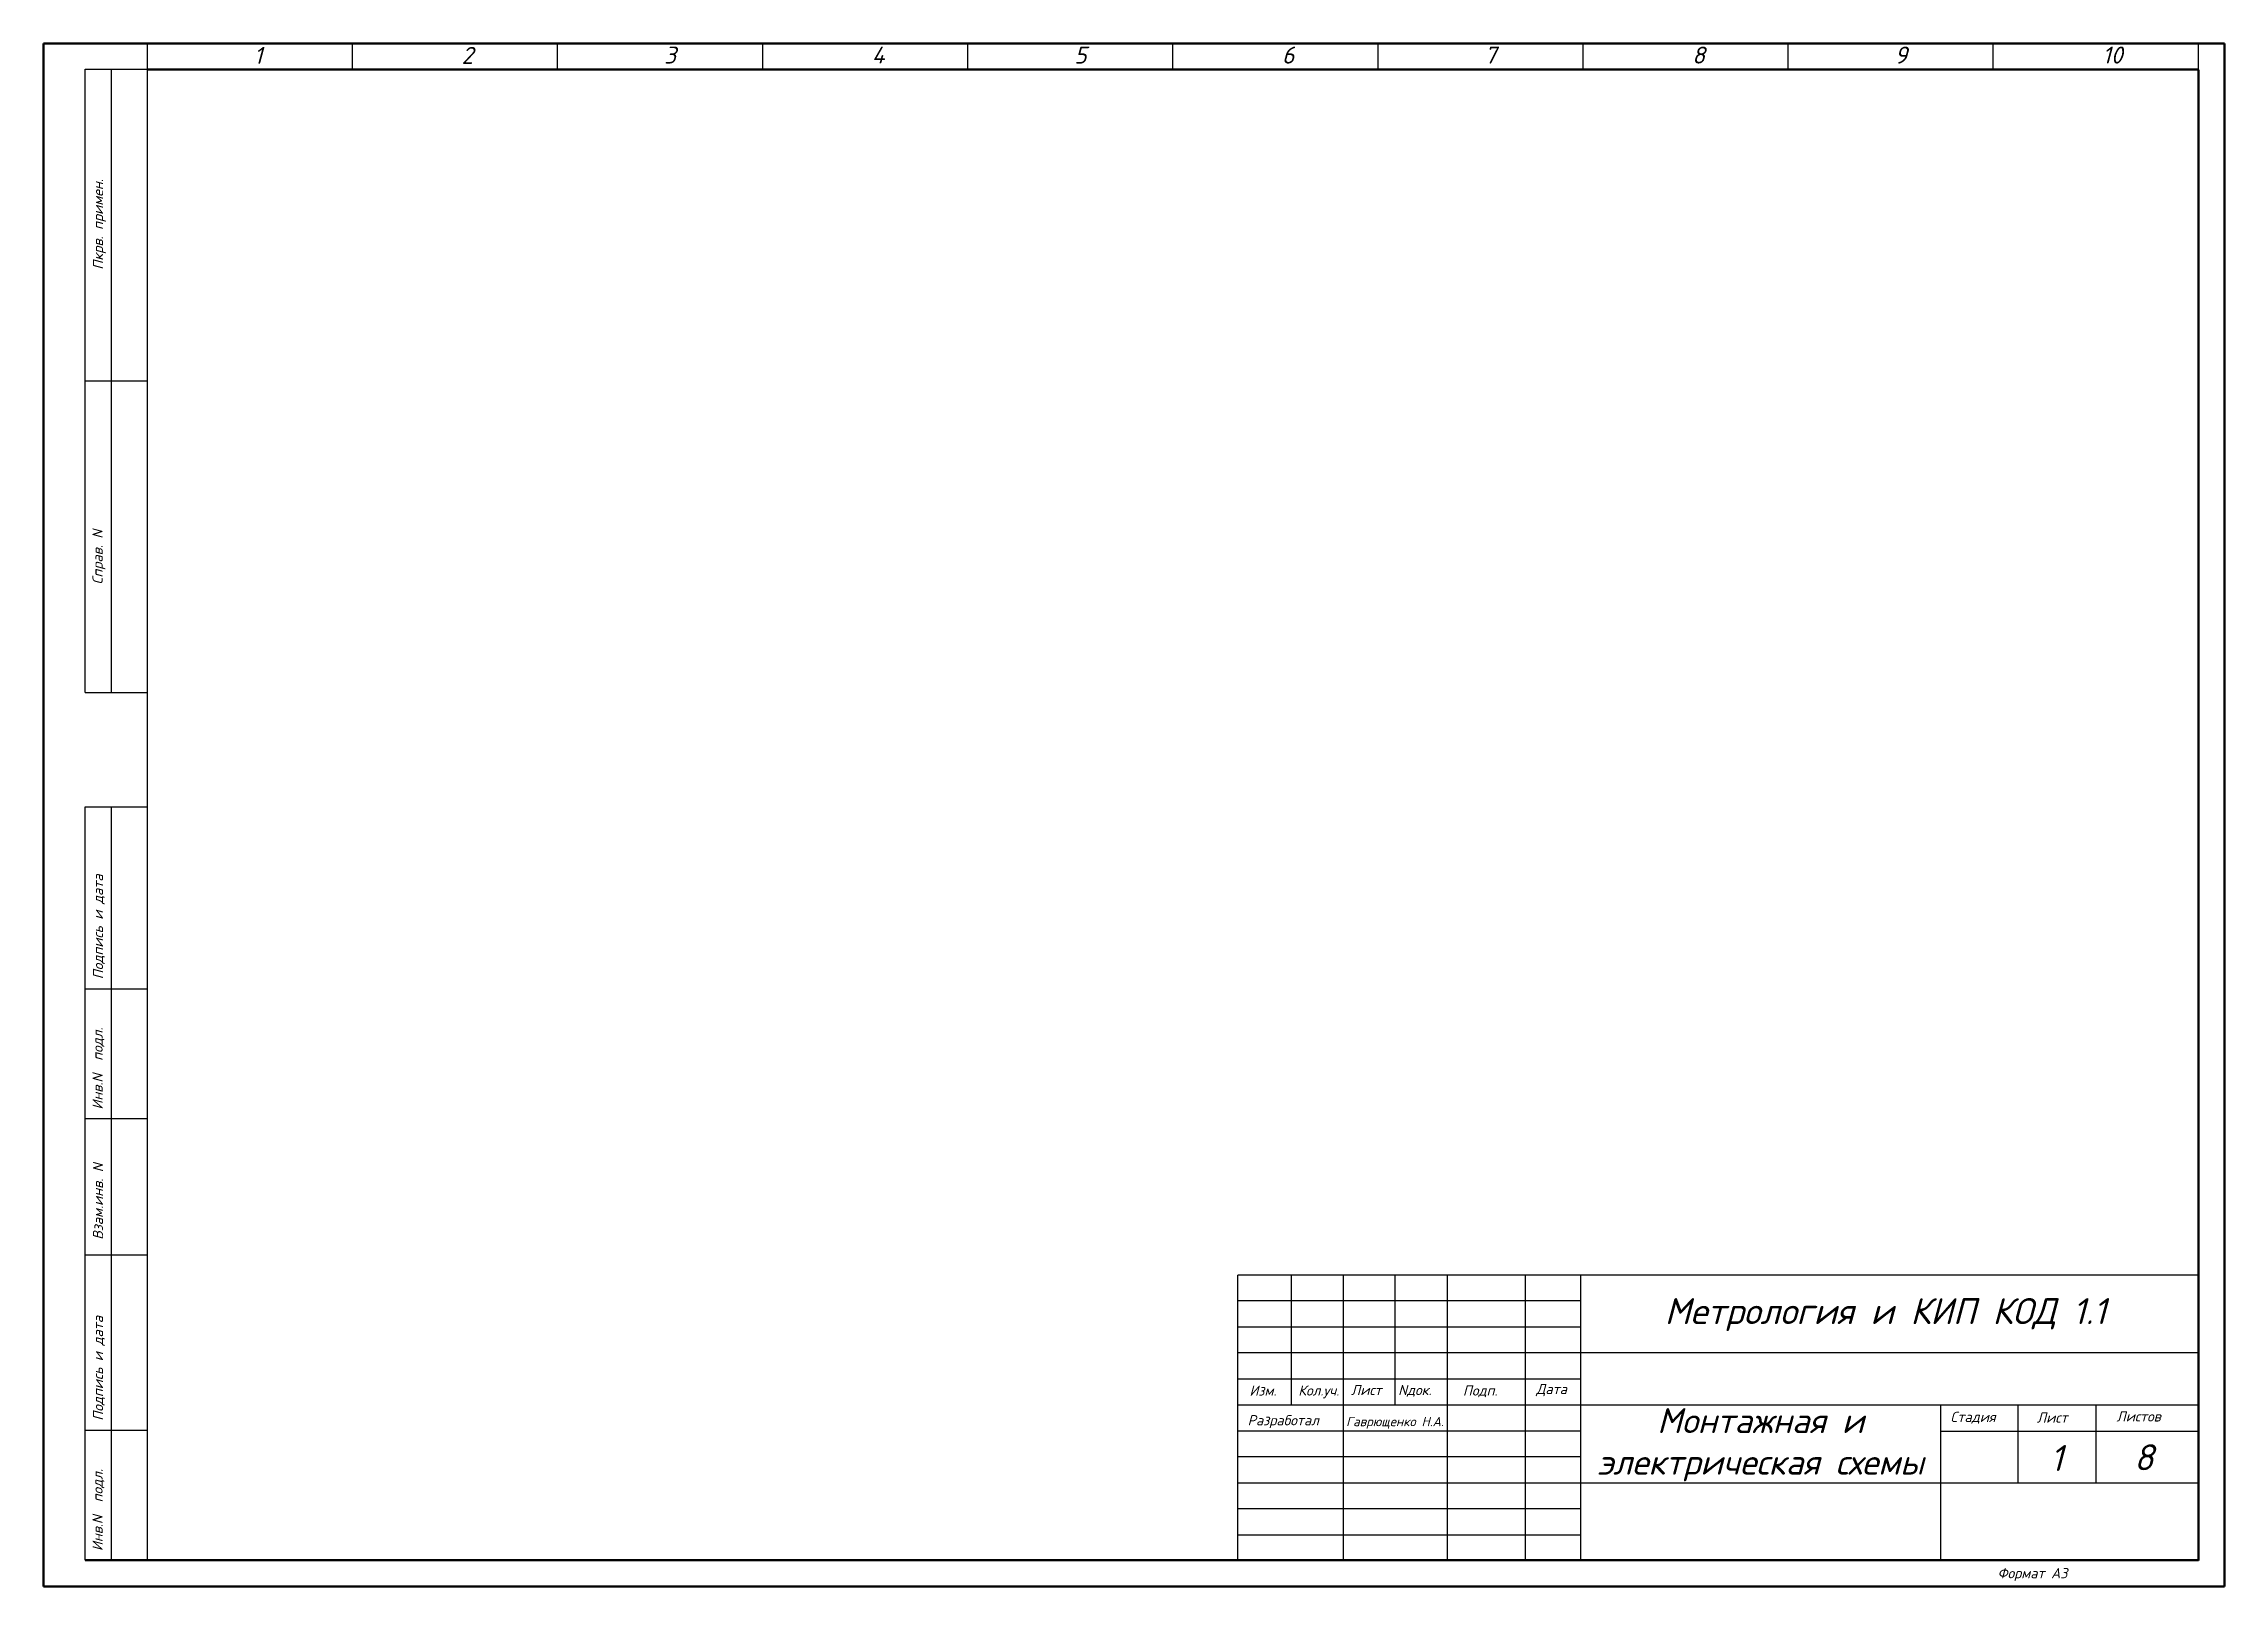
# Model space of a CAD drawing. Header units: millimetres. Extents: x 0 to 53000, y -591 to 24400.
# Drawn here: x 44.4 to 464.4, y 304.4 to 601.4 of the extents above; entities that cross this region are included whole.
import ezdxf

# ---------------------------------------------------------------- set-up
doc = ezdxf.new("R2010")
doc.units = ezdxf.units.MM
doc.linetypes.add('Caddy_Solid', pattern=[0])
doc.layers.add('Основная', color=7, linetype='Continuous', lineweight=30)
doc.styles.add('текст', font='isocpeui.ttf')

msp = doc.modelspace()

# ---------------------------------------------------------------- texts
at = {"lineweight": 60, "style": 'текст'}
for s, height, p in [('1', 3.27499, (84.88593, 597.4801)), ('2', 3.27499, (124.88593, 597.4801)), ('3', 3.27499, (163.88593, 597.54009)), ('4', 3.27499, (203.88593, 597.54009)), ('5', 3.27499, (242.88593, 597.54009)), ('6', 3.27499, (282.88593, 597.54009)), ('7', 3.27499, (321.88593, 597.54009)), ('8', 3.27499, (361.88593, 597.54009)), ('9', 3.27499, (400.88593, 597.54009)), ('10', 3.274994, (440.88593, 597.54009))]:
    msp.add_text(s, height=height, dxfattribs=at).set_placement(p)
at = {"style": 'текст'}
for s, height, p in [('Пкрв. примен.', 1.9650002, (55.85371, 557.84861)), ('Справ. N', 1.965, (55.75687, 497.26812)), ('Подпись и дата', 1.9650002, (55.85371, 421.26045)), ('Инв.N  подл.', 1.9649997, (55.75687, 396.1757)), ('Взам.инв. N', 1.9649963, (55.84658, 371.10767)), ('Подпись и дата', 1.9650002, (55.85371, 336.26045)), ('Подпись и дата', 1.9650002, (55.85371, 336.26045)), ('Инв.N  подл.', 1.9649997, (55.75687, 311.1757)), ('Инв.N  подл.', 1.9649997, (55.75687, 311.1757))]:
    msp.add_text(s, height=height, rotation=90, dxfattribs=at).set_placement(p)
for s, height, p in [('Изм.', 1.965, (276.62366, 341.09216)), ('Кол.уч.', 1.965, (286.02164, 341.10719)), ('Лист', 1.965, (296.17163, 341.20719)), ('Nдок.', 1.965, (305.26728, 341.20206)), ('Подп.', 1.965, (317.7313, 341.10463)), ('Дата', 1.965, (331.84745, 341.39693)), ('Разработал', 1.965, (276.26448, 335.38309)), ('Стадия', 1.964998, (411.63175, 336.02396)), ('Лист', 1.965, (428.27271, 335.89707)), ('Листов', 1.965, (443.59296, 336.11776))]:
    msp.add_text(s, height=height, dxfattribs=at).set_placement(p)
at = {"lineweight": 25, "style": 'текст'}
msp.add_text('Формат A3', height=1.965, dxfattribs=at).set_placement((420.69645, 305.93627))
at = {"layer": 'Основная', "style": 'текст'}
for s, width, heights, insert, char_height, attachment_point in [('\\pxt12;Метрология и КИП КОД 1.1', 114.461363, [14.52012], (399.11748, 356.69339), 5, 5), ('\\pxqc;Гаврющенко Н.А.', 20, [3.19049], (304.63331, 335.86986), 1.8, 5), ('\\pxqc,t4;Монтажная и электрическая схемы', 69.2541199, [15], (340.44431, 338.69449), 4.8, 1), ('1', 6.1794655, [0], (430.81103, 331.58694), 5, 1), ('8', 6.1794655, [0], (446.97413, 331.73548), 5, 1)]:
    msp.add_mtext_dynamic_manual_height_columns(s, width=width, gutter_width=200, heights=heights, dxfattribs=dict(at, insert=insert, char_height=char_height, attachment_point=attachment_point))

# ---------------------------------------------------------------- linework, layer by layer
at = {"linetype": 'Caddy_Solid', "lineweight": 50}
for p, q in [((464.38593, 601.38009), (44.38593, 601.38009)), ((44.38593, 601.38009), (44.38593, 304.38009)), ((464.38593, 304.38009), (464.38593, 601.38009)), ((64.38593, 596.38009), (459.38593, 596.38009)), ((459.38593, 596.3189), (459.38593, 309.38008)), ((459.38593, 309.44128), (52.38593, 309.44127)), ((44.38593, 304.38009), (464.38593, 304.38009))]:
    msp.add_line(p, q, dxfattribs=at)
at = {"linetype": 'Caddy_Solid', "lineweight": 25}
for p, q in [((64.38593, 596.38009), (64.38593, 601.38009)), ((103.88593, 596.38009), (103.88593, 601.38009)), ((143.38593, 596.38009), (143.38593, 601.38009)), ((182.88593, 596.38009), (182.88593, 601.38009)), ((222.38593, 596.38009), (222.38593, 601.38009)), ((261.88593, 596.38009), (261.88593, 601.38009)), ((301.38593, 596.38009), (301.38593, 601.38009)), ((340.88593, 596.38009), (340.88593, 601.38009)), ((380.38593, 596.38009), (380.38593, 601.38009)), ((419.88593, 596.38009), (419.88593, 601.38009)), ((459.38593, 596.38009), (459.38593, 601.38009))]:
    msp.add_line(p, q, dxfattribs=at)
at = {"linetype": 'Caddy_Solid'}
for p, q in [((52.38593, 596.44127), (64.38593, 596.44127)), ((52.38593, 476.44127), (52.38593, 596.44127)), ((57.38593, 596.44127), (57.38593, 476.44127)), ((64.38593, 309.44127), (64.38593, 596.44127)), ((64.38593, 309.44127), (64.38593, 596.44127)), ((52.38593, 536.44127), (64.38593, 536.44127)), ((52.38593, 476.44127), (64.38593, 476.44127)), ((52.38593, 309.44127), (52.38593, 454.44127)), ((52.38593, 454.44127), (64.38593, 454.44127)), ((52.38593, 309.44127), (52.38593, 454.44127)), ((57.38593, 454.44127), (57.38593, 309.44127)), ((57.38593, 454.44127), (57.38593, 309.44127)), ((52.38593, 419.44127), (64.38593, 419.44127)), ((52.38593, 394.44127), (64.38593, 394.44127)), ((52.38593, 368.18067), (64.38593, 368.18067)), ((459.38593, 364.31891), (274.38593, 364.3189)), ((274.38593, 309.3189), (274.38593, 364.3189)), ((284.69843, 339.3189), (284.69843, 364.25772)), ((294.69843, 364.25772), (294.69843, 309.25772)), ((304.69843, 339.31891), (304.69843, 364.25772)), ((314.69843, 364.25772), (314.69843, 309.25772)), ((329.69843, 364.25772), (329.69843, 309.25772)), ((340.44431, 309.3189), (340.44431, 364.3189)), ((340.44431, 359.3189), (274.38593, 359.3189)), ((274.38593, 354.3189), (340.44431, 354.3189)), ((459.38593, 349.31891), (274.38593, 349.3189)), ((274.38593, 344.3189), (340.44431, 344.3189)), ((274.38593, 339.3189), (459.38593, 339.31892)), ((409.69843, 339.25772), (409.69843, 309.25771)), ((424.69843, 324.25772), (424.69843, 339.25772)), ((439.69843, 324.25772), (439.69843, 339.25772)), ((52.38593, 334.44127), (64.38593, 334.44127)), ((52.38593, 334.44127), (64.38593, 334.44127)), ((274.38593, 334.3189), (340.44431, 334.3189)), ((409.69843, 334.25772), (459.38593, 334.25772)), ((340.44431, 329.3189), (274.38593, 329.3189)), ((274.38593, 324.3189), (340.44431, 324.3189)), ((340.44431, 324.3189), (459.38593, 324.31891)), ((340.44431, 319.3189), (274.38593, 319.3189)), ((274.38593, 314.3189), (340.44431, 314.3189)), ((65.44431, 309.44127), (64.38593, 309.44127))]:
    msp.add_line(p, q, dxfattribs=at)
at = {"layer": 'Основная'}
msp.add_line((459.38593, 349.31891), (340.44431, 349.31891), dxfattribs=at)

msp.set_redraw_order([(e.dxf.handle, doc.entitydb.next_handle()) for e in msp.query("TEXT MTEXT ATTDEF DIMENSION ARC_DIMENSION")])  # texts and dimensions are drawn at this point

doc.saveas('drawing.dxf')
